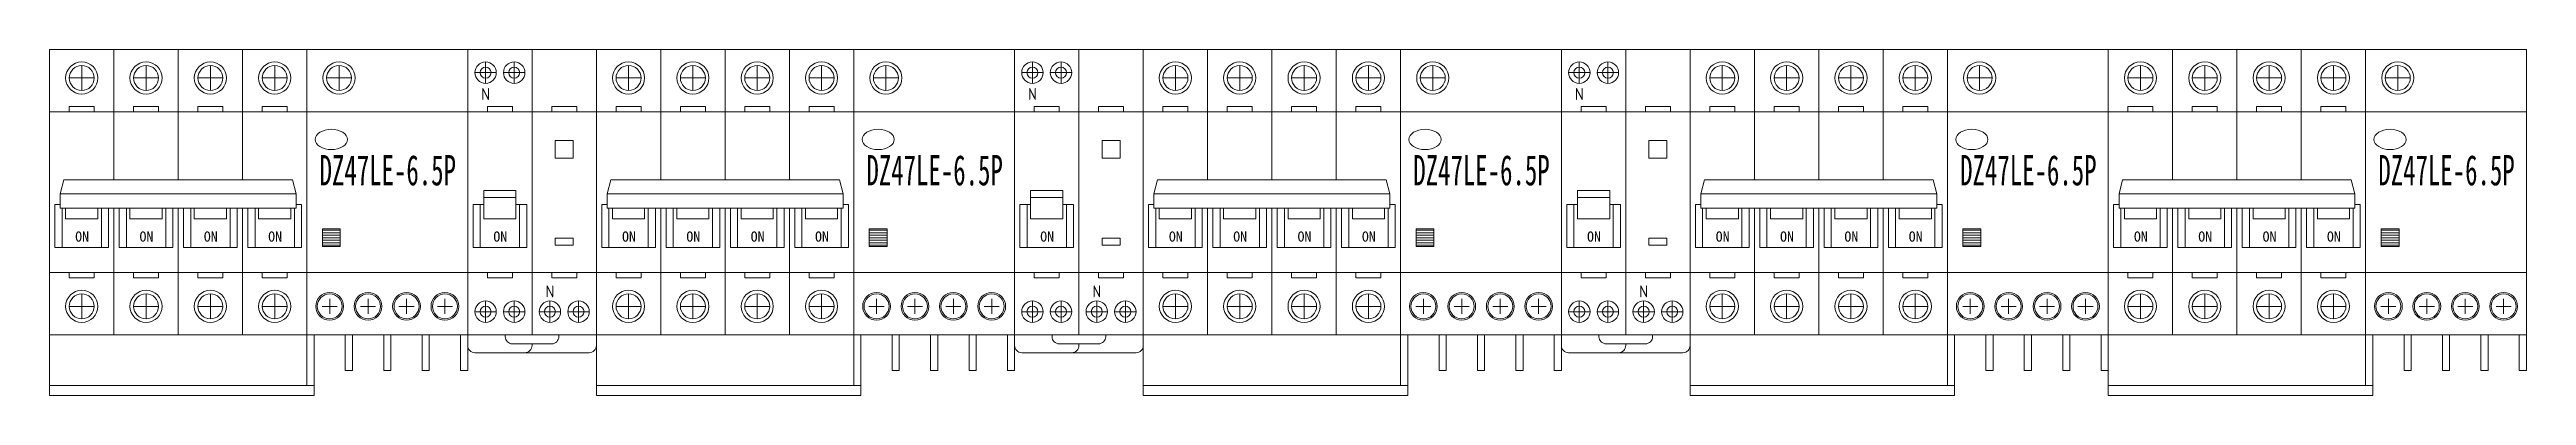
# Model space of a CAD drawing. Extents: x 389647 to 390647, y 333854 to 336054.
# Drawn here: x 389778 to 390471, y 335443 to 335540 of the extents above; entities that cross this region are included whole.
import ezdxf

# ---------------------------------------------------------------- set-up
doc = ezdxf.new("R2010")
doc.units = 0
doc.header["$MEASUREMENT"] = 0
doc.linetypes.add('DASH', pattern=[0.35, 0.25, -0.1])
doc.layers.add('细线', color=7, linetype='Continuous', lineweight=0)
doc.styles.add('-仿宋_GB2312', font='gbenor.shx', dxfattribs={"bigfont": 'gbcbig.shx'})
doc.styles.add('宋', font='', dxfattribs={"width": 0.7})
doc.styles.add('正常', font='')
doc.styles.get('宋').set_extended_font_data('SimSun')
doc.styles.get('正常').set_extended_font_data('FangSong_GB2312')

# ---------------------------------------------------------------- blocks, each defined once
blk = doc.blocks.new('Manufacturer光辉PartName剩余电流动作微型断路器Series4PShellFrameLimitingCurrentRemarkPartTypeMinCurrent1MaxCurrent63Poles4PMinPower0MaxPower0LibType2DelFlgfalseUpdateDate')
at = {"layer": '细线'}
for p, q in [((-49.5, 44), (-49.5, 37)), ((-31.5, 44), (-31.5, 37)), ((-13.5, 44), (-13.5, 37)), ((4.5, 44), (4.5, 37)), ((22.5, 44), (22.5, 37)), ((-53, 40.5), (-46, 40.5)), ((-35, 40.5), (-28, 40.5)), ((-17, 40.5), (-10, 40.5)), ((1, 40.5), (8, 40.5)), ((19, 40.5), (26, 40.5)), ((17.84, -2.15), (22.84, -2.15)), ((17.84, -2.86), (22.84, -2.86)), ((17.84, -3.56), (22.84, -3.56)), ((17.84, -4.27), (22.84, -4.27)), ((17.84, -4.97), (22.84, -4.97)), ((17.84, -5.67), (22.84, -5.67)), ((17.84, -6.38), (22.84, -6.38)), ((-49.5, -27), (-49.5, -20)), ((-31.5, -27), (-31.5, -20)), ((-13.5, -27), (-13.5, -20)), ((4.5, -27), (4.5, -20)), ((-53, -23.5), (-46, -23.5)), ((-35, -23.5), (-28, -23.5)), ((-17, -23.5), (-10, -23.5)), ((1, -23.5), (8, -23.5)), ((17.77, -23.5), (21.98, -23.5)), ((19.88, -21.39), (19.88, -25.61)), ((28.52, -23.5), (32.73, -23.5)), ((30.62, -21.39), (30.62, -25.61)), ((39.27, -23.5), (43.48, -23.5)), ((41.38, -21.39), (41.38, -25.61)), ((50.02, -23.5), (54.23, -23.5)), ((52.12, -21.39), (52.12, -25.61))]:
    blk.add_line(p, q, dxfattribs=at)
for points in [[(-40.5, 12), (-40.5, 48.5), (-58.5, 48.5), (-58.5, -31.5), (-40.5, -31.5), (-40.5, 4)], [(-22.5, 12), (-22.5, 48.5), (-40.5, 48.5), (-40.5, 12)], [(-4.5, 12), (-4.5, 48.5), (-22.5, 48.5), (-22.5, 12)], [(-4.5, 4), (-4.5, -31.5), (13.5, -31.5), (13.5, 48.5), (-4.5, 48.5), (-4.5, 12)], [(-40.5, 12), (-40.5, 31), (-58.5, 31), (-58.5, -14), (-40.5, -14), (-40.5, 4)], [(-22.5, 12), (-22.5, 31), (-40.5, 31), (-40.5, 12)], [(-4.5, 12), (-4.5, 31), (-22.5, 31), (-22.5, 12)], [(-4.5, 4), (-4.5, -14), (13.5, -14), (13.5, 31), (-4.5, 31), (-4.5, 12)], [(-55.5, 5), (-57, 5), (-57, -7), (-42, -7), (-42, 4)], [(-55, 4), (-55, -7), (-44, -7), (-44, 4)], [(-54, 4), (-54, 1), (-45, 1), (-45, 4)], [(-40.5, 4), (-40.5, -31.5), (-22.5, -31.5), (-22.5, 4)], [(-40.5, 4), (-40.5, -14), (-22.5, -14), (-22.5, 4)], [(-39, 4), (-39, -7), (-24, -7), (-24, 4)], [(-37, 4), (-37, -7), (-26, -7), (-26, 4)], [(-36, 4), (-36, 1), (-27, 1), (-27, 4)], [(-22.5, 4), (-22.5, -31.5), (-4.5, -31.5), (-4.5, 4)], [(-22.5, 4), (-22.5, -14), (-4.5, -14), (-4.5, 4)], [(-21, 4), (-21, -7), (-6, -7), (-6, 4)], [(-19, 4), (-19, -7), (-8, -7), (-8, 4)], [(-18, 4), (-18, 1), (-9, 1), (-9, 4)], [(-3, 4), (-3, -7), (12, -7), (12, 5), (10.5, 5)], [(-1, 4), (-1, -7), (10, -7), (10, 4)], [(0, 4), (0, 1), (9, 1), (9, 4)]]:
    blk.add_lwpolyline(points, dxfattribs=at)
for points in [[(13.5, -31.5), (58.5, -31.5), (58.5, 48.5), (13.5, 48.5)], [(-53, 32.5), (-46, 32.5), (-46, 31), (-53, 31)], [(-35, 32.5), (-28, 32.5), (-28, 31), (-35, 31)], [(-17, 32.5), (-10, 32.5), (-10, 31), (-17, 31)], [(1, 32.5), (8, 32.5), (8, 31), (1, 31)], [(58.5, 31), (13.5, 31), (13.5, -14), (58.5, -14)], [(10.5, 8), (-55.5, 8), (-54.5, 12), (9.5, 12)], [(-55.5, 4), (10.5, 4), (10.5, 8), (-55.5, 8)], [(17.84, -6.77), (22.84, -6.77), (22.84, -1.77), (17.84, -1.77)], [(-53, -15.5), (-46, -15.5), (-46, -14), (-53, -14)], [(-35, -15.5), (-28, -15.5), (-28, -14), (-35, -14)], [(-17, -15.5), (-10, -15.5), (-10, -14), (-17, -14)], [(1, -15.5), (8, -15.5), (8, -14), (1, -14)], [(-58.5, -48.5), (15.5, -48.5), (15.5, -31.5), (-58.5, -31.5)], [(13.5, -31.5), (15.5, -31.5), (15.5, -45.7), (13.5, -45.7)], [(26.25, -31.5), (24.25, -31.5), (24.25, -41.5), (26.25, -41.5)], [(37, -31.5), (35, -31.5), (35, -41.5), (37, -41.5)], [(47.75, -31.5), (45.75, -31.5), (45.75, -41.5), (47.75, -41.5)], [(58.5, -31.5), (56.5, -31.5), (56.5, -41.5), (58.5, -41.5)], [(-58.5, -45.7), (15.5, -45.7), (15.5, -48.5), (-58.5, -48.5)]]:
    blk.add_lwpolyline(points, close=True, dxfattribs=at)
for centre, radius in [((-49.5, 40.5), 4.5), ((-49.5, 40.5), 3.5), ((-31.5, 40.5), 4.5), ((-31.5, 40.5), 3.5), ((-13.5, 40.5), 4.5), ((-13.5, 40.5), 3.5), ((4.5, 40.5), 4.5), ((4.5, 40.5), 3.5), ((22.5, 40.5), 4.5), ((22.5, 40.5), 3.5), ((-49.5, -23.5), 4.5), ((-49.5, -23.5), 3.5), ((-31.5, -23.5), 4.5), ((-31.5, -23.5), 3.5), ((-13.5, -23.5), 4.5), ((-13.5, -23.5), 3.5), ((4.5, -23.5), 4.5), ((4.5, -23.5), 3.5), ((19.88, -23.5), 3.88), ((19.88, -23.5), 3.49), ((30.62, -23.5), 3.88), ((30.62, -23.5), 3.49), ((41.38, -23.5), 3.88), ((41.38, -23.5), 3.49), ((52.12, -23.5), 3.88), ((52.12, -23.5), 3.49)]:
    blk.add_circle(centre, radius, dxfattribs=at)
blk.add_ellipse((20.34, 23.28), major_axis=(-4.5, 0), ratio=0.629929, dxfattribs=at)
at = {"layer": '细线', "color": 4, "linetype": 'DASH', "ltscale": 0.1, "style": '宋', "width": 0.6}
blk.add_text('DZ47LE-6.5P', height=8.5, dxfattribs=at).set_placement((17.05, 10.41))
at = {"layer": '细线', "color": 2, "lineweight": 15, "style": '正常'}
for p in [(-51.33, -5.36), (-33.33, -5.36), (-15.33, -5.36), (2.67, -5.36)]:
    blk.add_text('ON', height=2.851, dxfattribs=at).set_placement(p)
blk = doc.blocks.new('Manufacturer光辉PartName剩余电流动作微型断路器Series1PNShellFrameLimitingCurrentRemarkPartTypeMinCurrent1MaxCurrent32Poles1P+NMinPower0MaxPower0LibType2DelFlgfalseUpdateDate')
at = {"layer": '细线'}
for p, q in [((-16, 36), (-10, 36)), ((-13, 39), (-13, 33)), ((-8, 36), (-2, 36)), ((-5, 39), (-5, 33)), ((-16, -31), (-10, -31)), ((-13, -34), (-13, -28)), ((-8, -31), (-2, -31)), ((-5, -34), (-5, -28)), ((8, -31), (2, -31)), ((5, -34), (5, -28)), ((16, -31), (10, -31)), ((13, -34), (13, -28))]:
    blk.add_line(p, q, dxfattribs=at)
for points in [[(-18, -37.5), (0, -37.5), (0, 42.5), (-18, 42.5)], [(0, -37.5), (18, -37.5), (18, 42.5), (0, 42.5)], [(-18, -20), (0, -20), (0, 25), (-18, 25)], [(-12.5, 26.5), (-5.5, 26.5), (-5.5, 25), (-12.5, 25)], [(0, -20), (18, -20), (18, 25), (0, 25)], [(5.5, 26.5), (12.5, 26.5), (12.5, 25), (5.5, 25)], [(6.5, 12), (11.5, 12), (11.5, 17), (6.5, 17)], [(-13.5, -5), (-4.5, -5), (-4.5, 3), (-13.5, 3)], [(-13.5, 3), (-4.5, 3), (-4.5, 1), (-13.5, 1)], [(6.5, -12.38), (11.5, -12.38), (11.5, -10.38), (6.5, -10.38)], [(-12.5, -21.5), (-5.5, -21.5), (-5.5, -20), (-12.5, -20)], [(5.5, -21.5), (12.5, -21.5), (12.5, -20), (5.5, -20)]]:
    blk.add_lwpolyline(points, close=True, dxfattribs=at)
for points in [[(-13.5, -1), (-16.5, -1), (-16.5, -13), (-1.5, -13), (-1.5, -1), (-4.5, -1)], [(-13.5, -1), (-14.5, -1), (-14.5, -13), (-3.5, -13), (-3.5, -1), (-4.5, -1)]]:
    blk.add_lwpolyline(points, dxfattribs=at)
for points in [[(-18, -37.5), (18, -37.5), (18, -40.5, -0.414214), (16, -42.5), (-16, -42.5, -0.414214), (-18, -40.5)], [(-5.5, -40), (5.5, -40, 0.414214), (7.5, -38), (7.5, -37.5), (-7.5, -37.5), (-7.5, -38, 0.414214)]]:
    blk.add_lwpolyline(points, format="xyb", close=True, dxfattribs=at)
blk.add_lwpolyline([(0, -40), (0, -40.5, -0.414214), (-2, -42.5), (-16, -42.5, -0.414214), (-18, -40.5), (-18, -37.5), (0, -37.5)], format="xyb", dxfattribs=at)
for centre, radius in [((-13, 36), 3), ((-13, 36), 1.54), ((-5, 36), 3), ((-5, 36), 1.54), ((-13, -31), 3), ((-13, -31), 1.54), ((-5, -31), 3), ((-5, -31), 1.54), ((5, -31), 3), ((5, -31), 1.54), ((13, -31), 3), ((13, -31), 1.54)]:
    blk.add_circle(centre, radius, dxfattribs=at)
at = {"layer": '细线', "color": 2, "lineweight": 15}
for s, height, style, p in [('N', 3.33, '-仿宋_GB2312', (-14.22, 28.34)), ('ON', 2.851, '正常', (-10.83, -11.36)), ('N', 3.33, '-仿宋_GB2312', (3.78, -26.98))]:
    blk.add_text(s, height=height, dxfattribs=dict(at, style=style)).set_placement(p)

msp = doc.modelspace()

# ---------------------------------------------------------------- block references
for name, p in [('Manufacturer光辉PartName剩余电流动作微型断路器Series4PShellFrameLimitingCurrentRemarkPartTypeMinCurrent1MaxCurrent63Poles4PMinPower0MaxPower0LibType2DelFlgfalseUpdateDate', (389836.52, 335491.29)), ('Manufacturer光辉PartName剩余电流动作微型断路器Series1PNShellFrameLimitingCurrentRemarkPartTypeMinCurrent1MaxCurrent32Poles1P+NMinPower0MaxPower0LibType2DelFlgfalseUpdateDate', (389913.02, 335497.29)), ('Manufacturer光辉PartName剩余电流动作微型断路器Series4PShellFrameLimitingCurrentRemarkPartTypeMinCurrent1MaxCurrent63Poles4PMinPower0MaxPower0LibType2DelFlgfalseUpdateDate', (389989.52, 335491.29)), ('Manufacturer光辉PartName剩余电流动作微型断路器Series1PNShellFrameLimitingCurrentRemarkPartTypeMinCurrent1MaxCurrent32Poles1P+NMinPower0MaxPower0LibType2DelFlgfalseUpdateDate', (390066.02, 335497.29)), ('Manufacturer光辉PartName剩余电流动作微型断路器Series4PShellFrameLimitingCurrentRemarkPartTypeMinCurrent1MaxCurrent63Poles4PMinPower0MaxPower0LibType2DelFlgfalseUpdateDate', (390142.52, 335491.29)), ('Manufacturer光辉PartName剩余电流动作微型断路器Series1PNShellFrameLimitingCurrentRemarkPartTypeMinCurrent1MaxCurrent32Poles1P+NMinPower0MaxPower0LibType2DelFlgfalseUpdateDate', (390219.02, 335497.29)), ('Manufacturer光辉PartName剩余电流动作微型断路器Series4PShellFrameLimitingCurrentRemarkPartTypeMinCurrent1MaxCurrent63Poles4PMinPower0MaxPower0LibType2DelFlgfalseUpdateDate', (390295.52, 335491.29)), ('Manufacturer光辉PartName剩余电流动作微型断路器Series4PShellFrameLimitingCurrentRemarkPartTypeMinCurrent1MaxCurrent63Poles4PMinPower0MaxPower0LibType2DelFlgfalseUpdateDate', (390412.52, 335491.29))]:
    msp.add_blockref(name, p)

doc.saveas('drawing.dxf')
